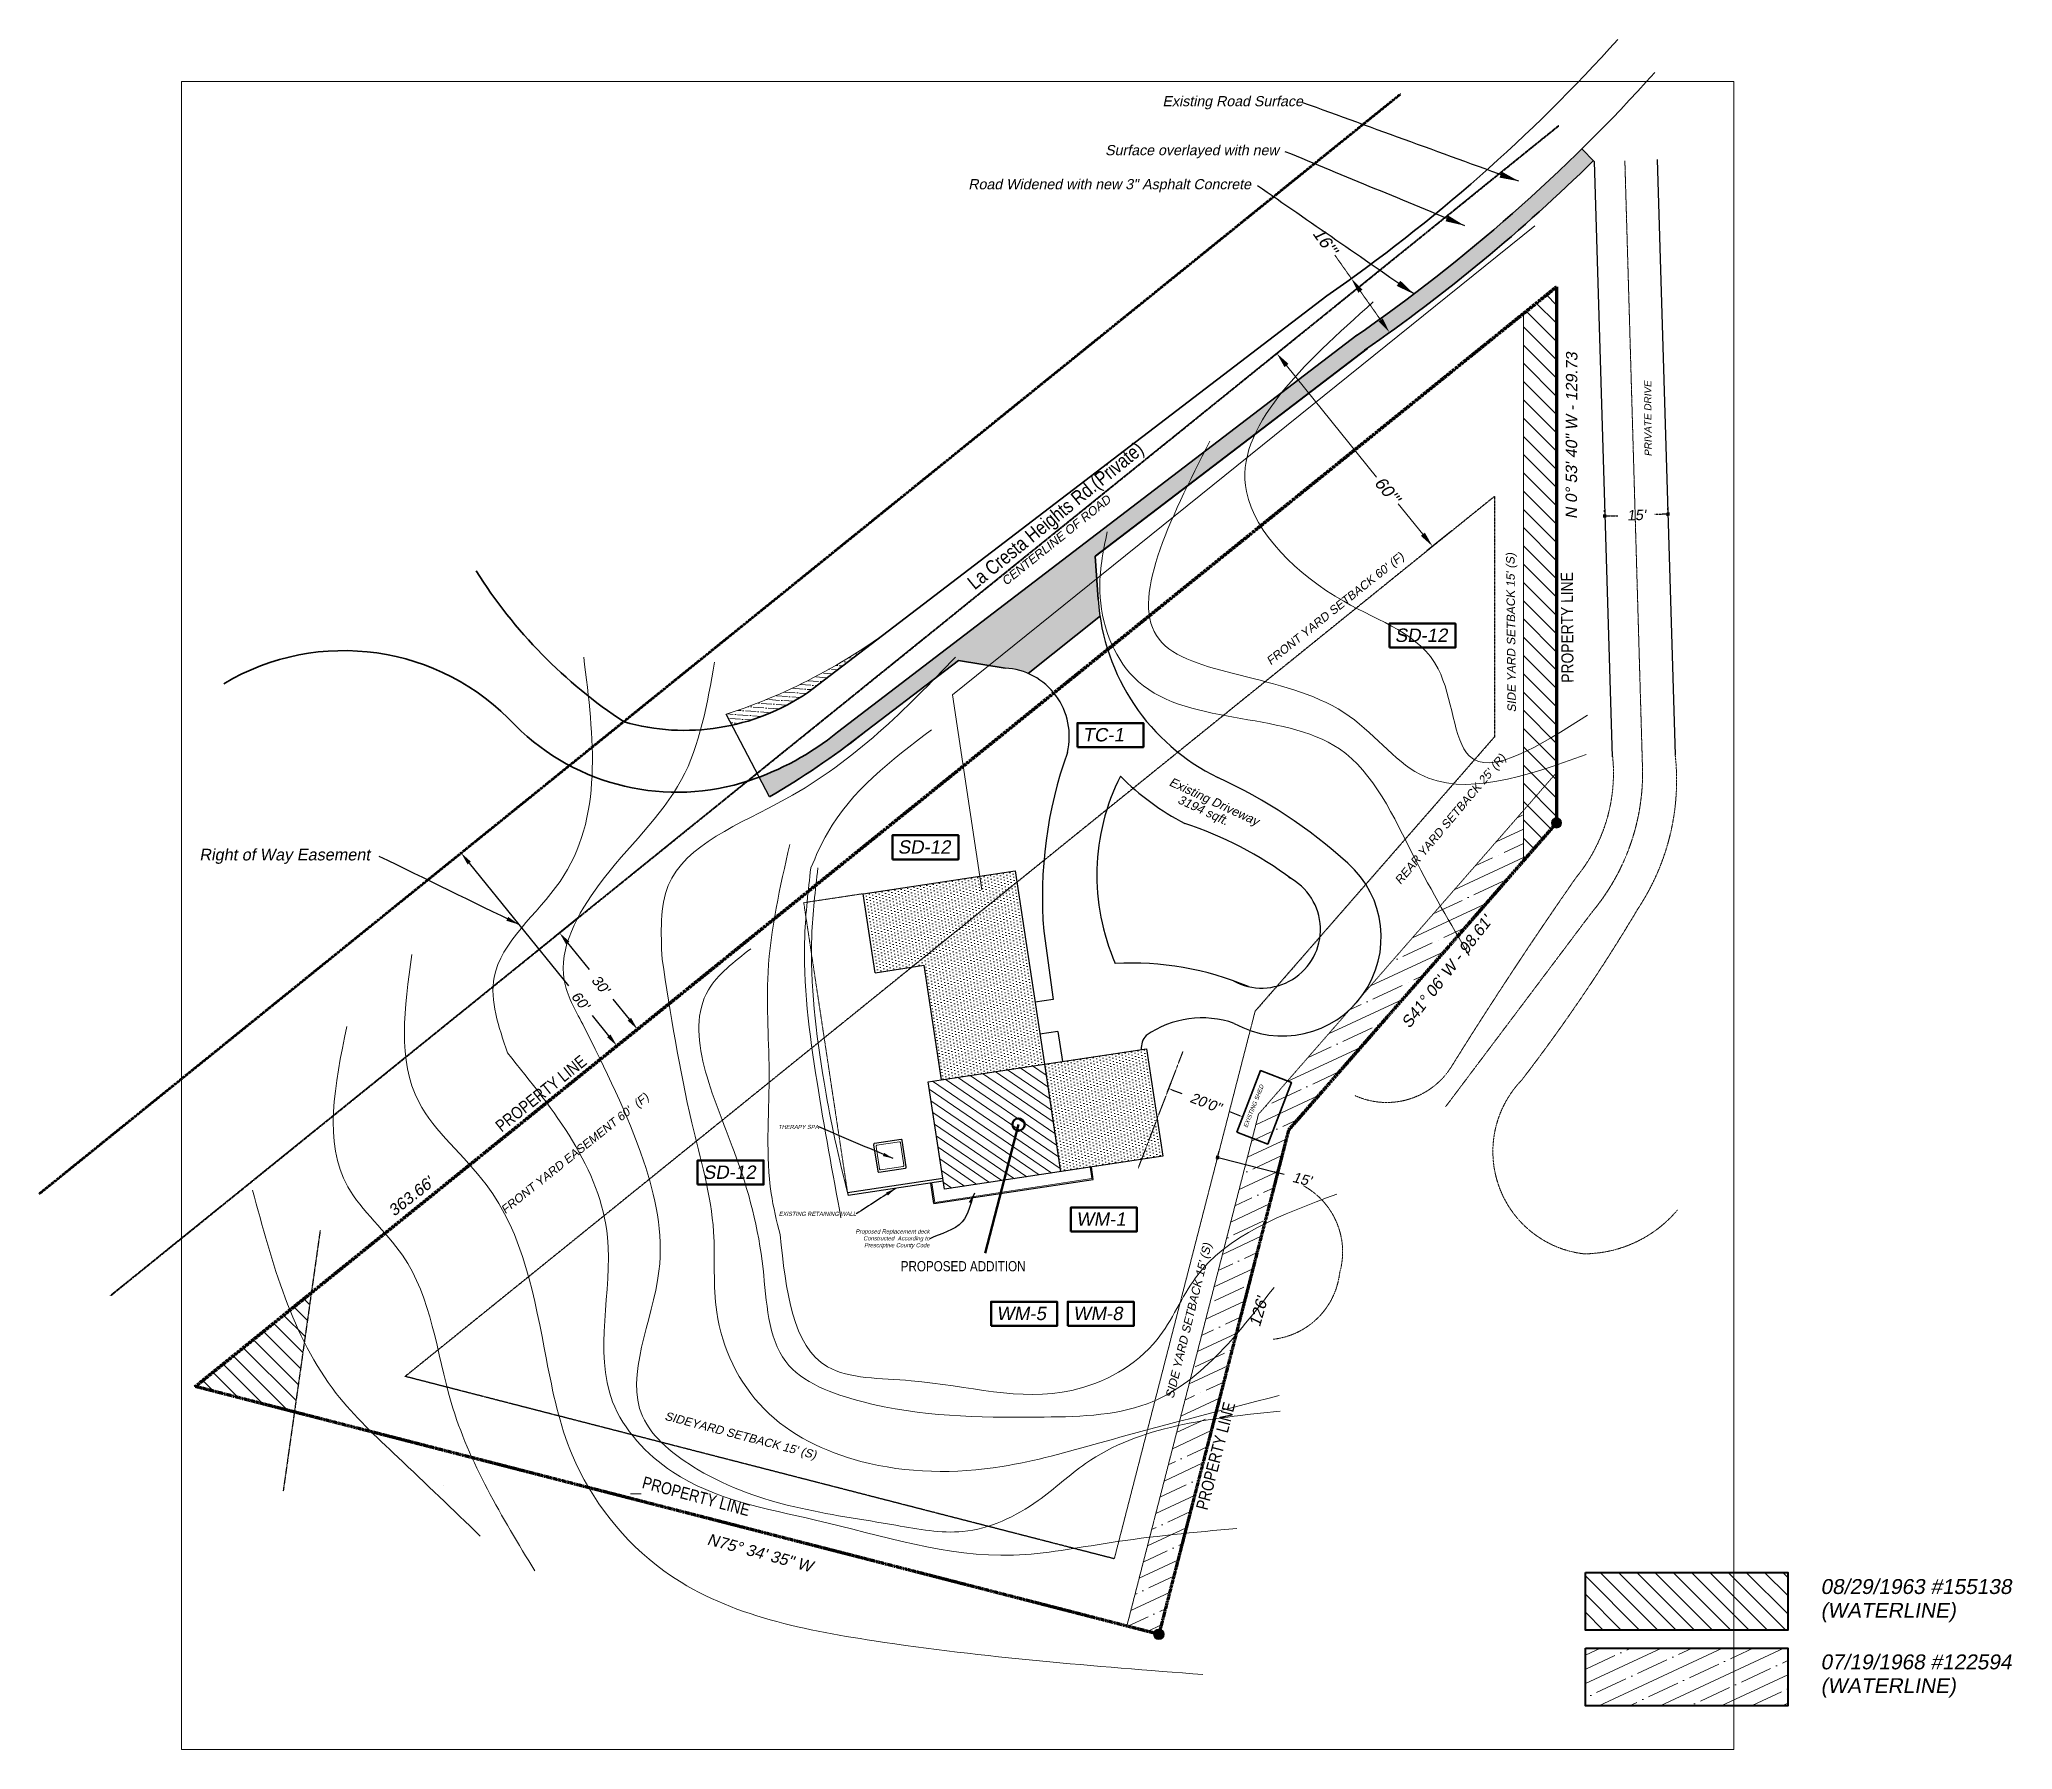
# Model space of a CAD drawing. Header units: inches. Extents: x -3905 to 10892, y 1064 to 9590.
# Drawn here: x 5163 to 10892, y 4624 to 9590 of the extents above; entities that cross this region are included whole.
import ezdxf
from ezdxf.lldxf.tags import DXFTag

# ---------------------------------------------------------------- set-up
doc = ezdxf.new("R2010")
doc.units = ezdxf.units.IN
doc.header["$MEASUREMENT"] = 0
doc.header["$PDMODE"] = 3
for name, pattern in [('CENTERLINE', [1.81, 0.75, -0.0625, 0.03, -0.0625, 0.75, -0.0625, 0.03, -0.0625]), ('HIDDEN2', [0.1875, 0.125, -0.0625]), ('MYCENTER', [0.9375, 0.75, -0.0625, 0.0625, -0.0625]), ('MYDIVIDE', [0.9375, 0.75, -0.0625, 0, -0.0625, 0, -0.0625]), ('MYHIDDEN', [0.1875, 0.125, -0.0625]), ('MYPHANTOM', [1.6875, 1.25, -0.0625, 0.125, -0.0625, 0.125, -0.0625]), ('PHANTOM2', [1.25, 0.625, -0.125, 0.125, -0.125, 0.125, -0.125])]:
    doc.linetypes.add(name, pattern=pattern)
for name, color, linetype, lineweight in [('Casework', 20, 'Continuous', 0), ('FramedWall', 62, 'Continuous', 0), ('Hardscape', 10, 'PHANTOM2', 0)]:
    doc.layers.add(name, color=color, linetype=linetype, lineweight=lineweight)
doc.layers.add('PL', color=7, linetype='PHANTOM2')
doc.layers.add('TOPO', color=9, linetype='Continuous')
doc.styles.add('DS-TXT1', font='arial.ttf', dxfattribs={"oblique": 10})
doc.styles.add('DSTEXT', font='arial.ttf', dxfattribs={"oblique": 12})
doc.styles.get("Standard").update_dxf_attribs({"font": 'arial.ttf', "oblique": 10})
doc.styles.add('Title', font='swissck.ttf')
tags = doc.linetypes.add('GAS_LINE', pattern='A,0.5,-0.2,["GAS",Standard,S=0.1,R=0,X=-0.1,Y=-0.05],-0.25', length=0.95).pattern_tags.tags
tags[6] = DXFTag(74, 10)
doc.dimstyles.new('DS-Fraction', dxfattribs={"dimtxt": 0.1, "dimasz": 0.035, "dimexe": 0.06, "dimexo": 0.06, "dimgap": 0.02, "dimtad": 0, "dimdec": 3, "dimzin": 0, "dimdsep": 46, "dimlunit": 4, "dimtxsty": 'DS-TXT1', "dimblk": 'BOXFILLED', "dimcen": -0.06, "dimclrd": 256, "dimclre": 256, "dimclrt": 256, "dimadec": 0, "dimazin": 0, "dimtfac": 1, "dimtdec": 3, "dimtmove": 1, "dimatfit": 3, "dimfxl": 1, "dimfrac": 2, "dimtolj": 1, "dimtzin": 0, "dimlwd": 0, "dimlwe": -1, "dimarcsym": 0})
doc.dimstyles.new('DS-Fraction$7', dxfattribs={"dimtxt": 0.125, "dimasz": 0.125, "dimexe": 0.06, "dimexo": 0.06, "dimgap": 0.02, "dimtad": 0, "dimdec": 3, "dimzin": 0, "dimdsep": 46, "dimlunit": 4, "dimtxsty": 'DS-TXT1', "dimblk": 'BOXFILLED', "dimcen": -0.06, "dimclrd": 256, "dimclre": 256, "dimclrt": 256, "dimadec": 0, "dimazin": 0, "dimtfac": 1, "dimtdec": 3, "dimtmove": 1, "dimatfit": 3, "dimfxl": 1, "dimfrac": 2, "dimtolj": 1, "dimtzin": 0, "dimlwd": 0, "dimlwe": -1, "dimarcsym": 0})
doc.dimstyles.new('WeaselDims$0', dxfattribs={"dimtxt": 0.1, "dimasz": 0.0325, "dimexe": 0.0625, "dimexo": 0.125, "dimgap": 0.09, "dimtad": 0, "dimdec": 4, "dimzin": 0, "dimdsep": 46, "dimlunit": 4, "dimtxsty": 'Standard', "dimblk": 'BOXFILLED', "dimcen": 0.09, "dimadec": 0, "dimazin": 0, "dimtfac": 1, "dimtdec": 4, "dimtofl": 0, "dimtmove": 1, "dimatfit": 3, "dimfxl": 1, "dimfrac": 2, "dimtolj": 1, "dimtzin": 0, "dimarcsym": 0})
doc.dimstyles.new('WeaselDims$7', dxfattribs={"dimtxt": 0.0625, "dimasz": 0.046875, "dimexe": 0.125, "dimexo": 0.125, "dimgap": 0.0625, "dimtad": 0, "dimdec": 4, "dimrnd": 0.0625, "dimzin": 0, "dimdsep": 46, "dimlunit": 4, "dimtxsty": 'DSTEXT', "dimblk": 'ARCHTICK', "dimcen": 0, "dimadec": 0, "dimazin": 0, "dimtfac": 1, "dimtdec": 4, "dimtofl": 0, "dimtmove": 1, "dimatfit": 3, "dimfxl": 1, "dimfrac": 1, "dimtolj": 1, "dimtzin": 0, "dimarcsym": 0})
picture_1 = doc.add_image_def('image1.jpg', size_in_pixel=(456, 490))
pattern_1 = [(135, (398.4, 169.704), (-26.5165, -26.5165), [])]
pattern_2 = [(205, (398.4, 169.704), (31.69637, -67.9731), []), (205, (348.57, 187.84), (31.69637, -67.9731), [93.75, -18.75, 0, -18.75])]

msp = doc.modelspace()

# ---------------------------------------------------------------- texts
at = {"linetype": 'CENTERLINE', "lineweight": 40, "insert": (6122.8524, 7218.0633), "char_height": 33.75, "attachment_point": 6, "style": 'DS-TXT1'}
msp.add_mtext('\\A1;Right of Way Easement', dxfattribs=at)
at = {"layer": 'Hardscape', "lineweight": 30, "style": 'Title'}
msp.add_text('La Cresta Heights Rd.(Private)', height=40.888903, rotation=39.21428624, dxfattribs=at).set_placement((7879.01029, 7990.27384))
at = {"layer": 'Hardscape', "linetype": 'Continuous', "lineweight": 5, "style": 'DS-TXT1', "oblique": 10}
msp.add_text('CENTERLINE OF ROAD', height=25.2388912, rotation=38.71408239, dxfattribs=at).set_placement((7969.76652, 8003.1899))
at = {"layer": 'Hardscape', "linetype": 'Continuous', "lineweight": 15, "char_height": 29.5, "attachment_point": 6, "style": 'DSTEXT'}
for s, insert in [('Existing Road Surface', (8831.81075, 9406.60898)), ('Surface overlayed with new', (8761.66823, 9264.3993)), ('Road Widened with new 3" Asphalt Concrete', (8681.21061, 9165.47083))]:
    msp.add_mtext(s, dxfattribs=dict(at, insert=insert))
at = {"layer": 'PL', "lineweight": 0, "oblique": 10}
for s, height, rotation, p in [('N 0° 53\' 40" W - 129.73', 33.1566027, 89.83940967, (9627.65482, 8197.65722)), ('Existing Driveway', 25.6294062, 335.07234292, (8441.18923, 7425.10729)), ('3194 sqft.', 25.629406, 335.07234292, (8465.84836, 7373.94919)), ("S41° 06' W - 98.61'", 33.1566027, 52.19682012, (9141.05407, 6716.31819)), ("363.66'", 33.156603, 38.25509255, (6192.90841, 6171.10907)), ("126'", 33.156603, 74.13480235, (8706.84832, 5849.80812)), ('N75° 34\' 35" W', 33.1566027, 344.96602353, (7099.58879, 5220.52049))]:
    msp.add_text(s, height=height, rotation=rotation, dxfattribs=at).set_placement(p)
at = {"layer": 'PL', "linetype": 'MYHIDDEN', "lineweight": 20, "style": 'DS-TXT1', "oblique": 10}
msp.add_text('PRIVATE DRIVE', height=20.6497583, rotation=90.26377238, dxfattribs=at).set_placement((9844.51128, 8379.43046))
at = {"layer": 'PL', "linetype": 'Continuous', "lineweight": 0, "style": 'DS-TXT1', "oblique": 10}
for s, height, rotation, p in [("FRONT YARD SETBACK 60' (F)", 24.4970257, 38.68286196, (8738.2734, 7772.1729)), ("SIDE YARD SETBACK 15' (S)", 24.4970257, 90.50415977, (9450.48029, 7636.5214)), ("REAR YARD SETBACK 25' (R)", 24.4970257, 50.11163125, (9115.21543, 7134.39146)), ("FRONT YARD EASEMENT 60'  (F)", 24.4970257, 38.68286196, (6515.69271, 6178.51957)), ('EXISTING SHED', 12.2485129, 68.40301501, (8670.13968, 6429.20377)), ("SIDE YARD SETBACK 15' (S)", 24.4970257, 76.16640152, (8456.07184, 5642.29136)), ("SIDEYARD SETBACK 15' (S)", 24.4970257, 345.32427588, (6976.93154, 5582.42763))]:
    msp.add_text(s, height=height, rotation=rotation, dxfattribs=at).set_placement(p)
at = {"layer": 'PL', "linetype": 'Continuous', "lineweight": 0, "style": 'Title'}
for rotation, p in [(90.37824636, (9617.82633, 7722.58411)), (38.68286196, (6505.15985, 6415.74472)), (75.31002162, (8554.53641, 5317.5371)), (345.02362856, (6910.7117, 5384.57619))]:
    msp.add_text('PROPERTY LINE', height=34.995751, rotation=rotation, dxfattribs=at).set_placement(p)
at = {"layer": 'PL', "lineweight": 0, "oblique": 10}
for s, p in [('SD-12', (9098.66098, 7840.89468)), ('TC-1', (8192.49251, 7551.83741)), ('SD-12', (7655.62255, 7226.04022)), ('SD-12', (7089.73983, 6281.5861)), ('WM-1', (8173.57035, 6145.29025)), ('WM-5', (7942.04373, 5871.42922)), ('WM-8', (8164.4905, 5871.42922))]:
    msp.add_text(s, height=38.616705, dxfattribs=at).set_placement(p)
at = {"layer": 'PL', "linetype": 'Continuous', "lineweight": 0, "style": 'Title'}
msp.add_text('PROPOSED ADDITION', height=29.5062528, dxfattribs=at).set_placement((7664.08728, 6013.25221))
at = {"layer": 'PL', "linetype": 'Continuous', "lineweight": 0, "style": 'DS-TXT1', "oblique": 10}
for s, p in [('08/29/1963 #155138', (10334.88538, 5076.08699)), ('(WATERLINE)', (10334.88538, 5007.11554)), ('07/19/1968 #122594', (10334.88538, 4857.27984)), ('(WATERLINE)', (10334.88538, 4788.30839))]:
    msp.add_text(s, height=43.2651887, dxfattribs=at).set_placement(p)
at = {"layer": 'PL', "lineweight": 5, "char_height": 12, "width": 233.8380528, "attachment_point": 6, "style": 'DSTEXT'}
for s, insert in [('THERAPY SPA', (7425.85399, 6432.28143)), ('EXISTING RETAINING WALL', (7534.74532, 6179.90512)), ('\\A1;Proposed Replacement deck Constructed  According to Prescriptive County Code', (7748.02833, 6107.0297))]:
    msp.add_mtext(s, dxfattribs=dict(at, insert=insert))

# ---------------------------------------------------------------- blocks, each defined once
blk = doc.blocks.new('FootPrint')
at = {"layer": 'Hardscape', "linetype": 'Continuous', "lineweight": 5}
h = blk.add_hatch(dxfattribs=at)
h.set_pattern_fill('DOTS', color=256, scale=150)
h.paths.add_polyline_path([(5577.4, 3630.8), (5261.4, 3630.8), (5261.4, 3330.8), (5577.4, 3330.8)])
h = blk.add_hatch(dxfattribs=at)
h.set_pattern_fill('DOTS', color=256, scale=150)
h.paths.add_polyline_path([(5261.4, 3330.8), (4693.4, 3330.8), (4693.4, 2884.8), (4925.4, 2884.8), (4925.4, 3027.8), (5261.4, 3027.8)])
h = blk.add_hatch(dxfattribs=at)
h.set_pattern_fill('ANSI31', color=256, scale=200, angle=2)
h.paths.add_polyline_path([(5577.4, 3330.8), (5261.4, 3330.8), (5261.4, 3027.8), (5261.4, 2989.3), (5577.4, 2989.3)])
at = {"layer": 'PL', "linetype": 'Continuous', "lineweight": 30}
for p, q in [((5261.4, 3330.8), (5261.4, 3630.8)), ((5261.4, 3630.8), (5577.4, 3630.8)), ((5577.4, 3630.8), (5577.4, 2989.3)), ((4693.4, 2884.8), (4693.4, 3330.8)), ((4693.4, 3330.8), (5261.4, 3330.8)), ((5261.4, 3027.8), (5261.4, 3330.8)), ((5261.4, 3330.8), (5577.4, 3330.8)), ((4925.4, 3027.8), (5261.4, 3027.8)), ((4925.4, 2884.8), (4925.4, 3027.8)), ((5261.4, 2989.3), (5261.4, 3027.8)), ((5577.4, 2989.3), (5261.4, 2989.3)), ((4925.4, 2884.8), (4693.4, 2884.8))]:
    blk.add_line(p, q, dxfattribs=at)
blk = doc.blocks.new('*D6')
at = {"layer": 'Defpoints', "color": 0, "linetype": 'Continuous', "lineweight": 5, "transparency": 16777216}
for p in [(6764.7, 7069.7), (6673.4, 6996), (6991, 6789.7)]:
    blk.add_point(p, dxfattribs=at)
at = {"layer": 'PL', "color": 0, "linetype": 'Continuous', "lineweight": -2, "transparency": 16777216}
for p, q in [((6735.5, 7046.1), (6658.8, 6984.2)), ((6697, 6966.8), (6759.4, 6889.6)), ((6876.1, 6745.1), (6828.7, 6803.8)), ((6961.8, 6766.1), (6885.1, 6704.1))]:
    blk.add_line(p, q, dxfattribs=at)
at = {"layer": 'PL', "color": 0, "linetype": 'Continuous', "lineweight": 5, "transparency": 16777216}
for points in [[(6701.9, 6970.7), (6692.1, 6962.9), (6673.4, 6996)], [(6881, 6749), (6871.2, 6741.2), (6899.7, 6715.9)]]:
    blk.add_solid(points, dxfattribs=at)
at = {"layer": 'PL', "color": 0, "linetype": 'Continuous', "lineweight": 0, "transparency": 16777216, "insert": (6792.8, 6845.7), "char_height": 30, "attachment_point": 5, "rotation": 308.935}
blk.add_mtext("\\A1;30'", dxfattribs=at)
blk = doc.blocks.new('_BoxFilled')
at = {"color": 0, "linetype": 'ByBlock', "lineweight": -2}
blk.add_line((-0.5, 0), (-1, 0), dxfattribs=at)
at = {"color": 0, "linetype": 'ByBlock'}
blk.add_solid([(-0.5, 0.5), (0.5, 0.5), (-0.5, -0.5), (0.5, -0.5)], dxfattribs=at)
blk = doc.blocks.new('*D7')
at = {"layer": 'Defpoints', "color": 0, "linetype": 'Continuous', "lineweight": 5, "transparency": 16777216}
for p in [(8572.5, 6299.1), (8746.8, 6254.3), (8758.3, 6299.2)]:
    blk.add_point(p, dxfattribs=at)
at = {"layer": 'PL', "color": 0, "linetype": 'Continuous', "lineweight": -2, "transparency": 16777216}
for p, q in [((8581.8, 6335.5), (8588.7, 6362.2)), ((8593.5, 6341.6), (8748.9, 6301.6)), ((8756.1, 6290.6), (8763, 6317.3)), ((8777.2, 6294.3), (8758.3, 6299.2))]:
    blk.add_line(p, q, dxfattribs=at)
at = {"layer": 'PL', "color": 0, "linetype": 'Continuous', "lineweight": -2, "transparency": 16777216, "xscale": 9.75, "yscale": 9.75, "zscale": 9.75}
for p, rotation in [((8584, 6344), 165.5763888888887), ((8758.3, 6299.2), 345.5763888888887)]:
    blk.add_blockref('_BoxFilled', p, dxfattribs=dict(at, rotation=rotation))
at = {"layer": 'PL', "color": 0, "linetype": 'Continuous', "lineweight": 0, "transparency": 16777216, "insert": (8829.2, 6280.9), "char_height": 30, "attachment_point": 5, "rotation": 345.5764}
blk.add_mtext("\\A1;15'", dxfattribs=at)
blk = doc.blocks.new('*D89')
at = {"layer": 'Defpoints', "color": 0, "lineweight": 5, "transparency": 16777216}
for p in [(9891.9, 8211.8), (9709.1, 8181.4), (9892.6, 8187)]:
    blk.add_point(p, dxfattribs=at)
at = {"layer": 'Hardscape', "color": 0, "lineweight": -2, "transparency": 16777216}
for p, q in [((9708, 8218.9), (9707.8, 8225)), ((9718.1, 8206.6), (9746.4, 8207.4)), ((9882.1, 8211.5), (9853.8, 8210.6)), ((9891.5, 8224.5), (9891.3, 8230.5))]:
    blk.add_line(p, q, dxfattribs=at)
at = {"layer": 'Hardscape', "color": 0, "lineweight": -2, "transparency": 16777216, "xscale": 9.75, "yscale": 9.75, "zscale": 9.75}
for p, rotation in [((9708.4, 8206.3), 181.7276753262724), ((9891.9, 8211.8), 1.727675326272354)]:
    blk.add_blockref('_BoxFilled', p, dxfattribs=dict(at, rotation=rotation))
at = {"layer": 'Hardscape', "color": 0, "lineweight": 0, "transparency": 16777216, "insert": (9800.1, 8209), "char_height": 30, "attachment_point": 5, "rotation": 1.7277}
blk.add_mtext("\\A1;15'", dxfattribs=at)
blk = doc.blocks.new('*D90')
at = {"layer": 'Defpoints', "color": 0, "linetype": 'Continuous', "lineweight": 5, "transparency": 16777216}
for p in [(8425.2, 6499.2), (8640.3, 6416.8), (8657.4, 6461.5)]:
    blk.add_point(p, dxfattribs=at)
at = {"layer": 'PL', "color": 0, "linetype": 'Continuous', "lineweight": -2, "transparency": 16777216}
for p, q in [((8438.6, 6534.2), (8449, 6561.4)), ((8451.4, 6540.4), (8480.3, 6529.4)), ((8648.3, 6465), (8619.4, 6476.1)), ((8653.7, 6451.8), (8664.1, 6479))]:
    blk.add_line(p, q, dxfattribs=at)
at = {"layer": 'PL', "color": 0, "linetype": 'Continuous', "lineweight": 5, "transparency": 16777216}
for points in [[(8452, 6542), (8450.8, 6538.9), (8442.3, 6543.9)], [(8648.9, 6466.5), (8647.7, 6463.5), (8657.4, 6461.5)]]:
    blk.add_solid(points, dxfattribs=at)
at = {"layer": 'PL', "color": 0, "linetype": 'Continuous', "lineweight": 0, "transparency": 16777216, "insert": (8549.9, 6502.7), "char_height": 30, "attachment_point": 5, "rotation": 339.039}
blk.add_mtext('\\A1;20\'0"', dxfattribs=at)
blk = doc.blocks.new('_ArchTick')
at = {"color": 0, "linetype": 'ByBlock', "lineweight": 0, "const_width": 0.15}
blk.add_lwpolyline([(-0.5, -0.5), (0.5, 0.5)], dxfattribs=at)
blk = doc.blocks.new('*D473')
at = {"linetype": 'Continuous', "transparency": 16777216}
for p, q in [((8811.5, 8723.3), (8739.2, 8664.9)), ((9263.9, 8163.2), (9191.7, 8104.9))]:
    blk.add_line(p, q, dxfattribs=at)
at = {"linetype": 'Continuous', "lineweight": 0, "transparency": 16777216}
for p, q in [((8784.3, 8643.5), (9046, 8319.5)), ((9180.2, 8153.4), (9108.9, 8241.7))]:
    blk.add_line(p, q, dxfattribs=at)
at = {"linetype": 'Continuous', "lineweight": 5, "transparency": 16777216}
for points in [[(8790.1, 8648.2), (8778.5, 8638.8), (8756, 8678.5)], [(9186, 8158.1), (9174.4, 8148.7), (9208.5, 8118.4)]]:
    blk.add_solid(points, dxfattribs=at)
at = {"layer": 'Defpoints', "color": 0, "linetype": 'Continuous', "lineweight": 5, "transparency": 16777216}
for p in [(8828.3, 8736.9), (9280.7, 8176.8), (9208.5, 8118.4)]:
    blk.add_point(p, dxfattribs=at)
at = {"linetype": 'Continuous', "lineweight": 25, "transparency": 16777216, "insert": (9077.4, 8280.6), "char_height": 36, "attachment_point": 5, "rotation": 308.935, "style": 'DS-TXT1'}
blk.add_mtext('\\A1;60\'"', dxfattribs=at)
blk = doc.blocks.new('*D474')
at = {"layer": 'Defpoints', "color": 0, "linetype": 'Continuous', "lineweight": 5, "transparency": 16777216}
for p in [(6387.6, 7227.8), (6403.9, 7241.1), (6856.4, 6681)]:
    blk.add_point(p, dxfattribs=at)
at = {"layer": 'PL', "color": 0, "linetype": 'Continuous', "lineweight": -2, "transparency": 16777216}
for p, q in [((6374.8, 7217.5), (6373, 7216)), ((6411.1, 7198.6), (6699.4, 6841.9)), ((6816.5, 6696.9), (6768.8, 6755.9)), ((6827.3, 6657.4), (6825.5, 6656))]:
    blk.add_line(p, q, dxfattribs=at)
at = {"layer": 'PL', "color": 0, "linetype": 'Continuous', "lineweight": 5, "transparency": 16777216}
for points in [[(6416, 7202.6), (6406.3, 7194.7), (6387.6, 7227.8)], [(6821.3, 6700.9), (6811.6, 6693), (6840, 6667.8)]]:
    blk.add_solid(points, dxfattribs=at)
at = {"layer": 'PL', "color": 0, "linetype": 'Continuous', "lineweight": 0, "transparency": 16777216, "insert": (6734.1, 6798.9), "char_height": 30, "attachment_point": 5, "rotation": 308.935}
blk.add_mtext("\\A1;60'", dxfattribs=at)
blk = doc.blocks.new('*D482')
at = {"linetype": 'MYDIVIDE', "lineweight": 0, "transparency": 16777216}
for p, q in [((8924.8, 8963.7), (8972.7, 8895.9)), ((8998.7, 8859.2), (9057.6, 8775.9))]:
    blk.add_line(p, q, dxfattribs=at)
at = {"linetype": 'MYDIVIDE', "transparency": 16777216}
for p, q in [((8958.2, 8885.7), (8990.4, 8908.4)), ((9069.1, 8728.9), (9101.2, 8751.6))]:
    blk.add_line(p, q, dxfattribs=at)
at = {"linetype": 'MYDIVIDE', "lineweight": 5, "transparency": 16777216}
for points in [[(9004.8, 8863.5), (8992.6, 8854.9), (8972.7, 8895.9)], [(9063.7, 8780.2), (9051.5, 8771.6), (9083.6, 8739.2)]]:
    blk.add_solid(points, dxfattribs=at)
at = {"layer": 'Defpoints', "color": 0, "linetype": 'MYDIVIDE', "lineweight": 5, "transparency": 16777216}
for p in [(8940.6, 8873.2), (9051.4, 8716.5), (9083.6, 8739.2)]:
    blk.add_point(p, dxfattribs=at)
at = {"linetype": 'MYDIVIDE', "lineweight": 25, "transparency": 16777216, "insert": (8897, 9003), "char_height": 36, "attachment_point": 5, "rotation": 305.2635, "style": 'DS-TXT1'}
blk.add_mtext('\\A1;16\'"', dxfattribs=at)

# ---------------------------------------------------------------- dimensions: what is measured, and where the dimension line sits
at = {"linetype": 'MYDIVIDE', "lineweight": 25}
dim = msp.add_linear_dim(base=(9083.56693, 8739.17683), p1=(8940.57689, 8873.21937), p2=(9051.42569, 8716.45029), angle=305.2634923, dimstyle='DS-Fraction', override={"dimscale": 360, "dimasz": 0.125, "dimpost": '"', "dimsah": 1}, dxfattribs=at)
dim.commit()
dim.dimension.update_dxf_attribs({"geometry": '*D482', "text_midpoint": (8883.00571, 8993.07834), "dimtype": 161})
at = {"linetype": 'Continuous', "lineweight": 25}
dim = msp.add_linear_dim(base=(9208.48346, 8118.43028), p1=(8828.26111, 8736.86295), p2=(9280.73648, 8176.80398), angle=308.93497497, dimstyle='DS-Fraction', override={"dimscale": 360, "dimasz": 0.125, "dimpost": '"', "dimsah": 1}, dxfattribs=at)
dim.commit()
dim.dimension.update_dxf_attribs({"geometry": '*D473', "text_midpoint": (9077.44304, 8280.62775), "dimtype": 161})
at = {"layer": 'Hardscape', "lineweight": 0}
dim = msp.add_aligned_dim(p1=(9709.10806, 8181.44473), p2=(9892.61912, 8186.97993), distance=24.82638, text="15'", dimstyle='WeaselDims$0', override={"dimscale": 300}, dxfattribs=at)
dim.commit()
dim.dimension.update_dxf_attribs({"geometry": '*D89', "text_midpoint": (9800.1151, 8209.02743)})
at = {"layer": 'PL', "linetype": 'Continuous', "lineweight": 0}
for base, p1, p2, angle, override, picture, middle in [((6387.561, 7227.81351), (6856.42226, 6680.99282), (6403.9469, 7241.05179), 128.93497497, {"dimscale": 300, "dimasz": 0.125, "dimsah": 1}, '*D474', (6734.07291, 6798.91258)), ((6673.4268, 6995.95799), (6990.95009, 6789.67875), (6764.71241, 7069.70824), 128.93497497, {"dimscale": 300, "dimasz": 0.125, "dimsah": 1}, '*D6', (6792.82285, 6845.6589)), ((8758.3463, 6299.18068), (8572.47966, 6299.14762), (8746.80617, 6254.3116), 345.57638889, {"dimscale": 300}, '*D7', (8829.23981, 6280.94717))]:
    dim = msp.add_linear_dim(base=base, p1=p1, p2=p2, angle=angle, dimstyle='WeaselDims$0', override=override, dxfattribs=at)
    dim.commit()
    dim.dimension.update_dxf_attribs({"geometry": picture, "text_midpoint": middle, "dimtype": 161})
dim = msp.add_aligned_dim(p1=(8425.17748, 6499.20312), p2=(8640.26237, 6416.8079), distance=47.88779, text='20\'0"', dimstyle='WeaselDims$0', override={"dimscale": 300, "dimsah": 1}, dxfattribs=at)
dim.commit()
dim.dimension.update_dxf_attribs({"geometry": '*D90', "text_midpoint": (8549.8509, 6502.7243)})

# ---------------------------------------------------------------- hatches: boundary and pattern name
at = {"layer": 'Hardscape', "linetype": 'Continuous', "lineweight": 5}
h = msp.add_hatch(dxfattribs=at)
h.set_pattern_fill('ANSI36', color=256, scale=100, angle=131)
h.paths.add_polyline_path([(8243.7832, 7916.08549, -0.0170427915), (8237.42637, 7963.71413), (8228.38578, 8089.7628), (9014.46643, 8690.56512, 0.0427656674), (9675.19221, 9238.0716), (9641.52214, 9272.28163, -0.0428212237), (8986.2, 8729.37542), (7480.81978, 7578.81164, -0.0816951896), (7253.4126, 7448.35116), (7283.52496, 7391.32079, 0.02896004), (7509.96765, 7540.67502), (7832.3015, 7787.03514), (7967.06445, 7765.01145, -0.0881392307), (8034.46559, 7748.96483)])
h = msp.add_hatch(dxfattribs=at)
h.set_pattern_fill('ANSI36', color=256, scale=100, angle=131)
h.paths.add_polyline_path([(7393.37619, 7693.22151), (7626.25461, 7871.21074, -0.0807010236), (7157.09755, 7630.76404), (7173.90654, 7598.92919, 0.0944001266)])
at = {"layer": 'PL', "linetype": 'MYPHANTOM', "lineweight": 9}
h = msp.add_hatch(dxfattribs=at)
h.set_pattern_fill('ANSI31', color=256, scale=300, angle=90)
h.set_pattern_definition(pattern_1)
h.paths.add_polyline_path([(9568.17164, 8871.83317), (9472.17164, 8794.27413), (9472.17164, 8562.86993), (9568.17164, 8640.42896)])
h.paths.add_polyline_path([(9568.17164, 8640.42896), (9472.17164, 8562.86993), (9472.17164, 7351.06162), (9568.17164, 7461.10848)])
h.paths.add_polyline_path([(9568.17164, 7461.10848), (9472.17164, 7351.06162), (9472.17164, 7205.0263), (9558.44937, 7303.92832, -0.2166644251), (9553.38212, 7315.07317, -0.4142135624), (9568.17164, 7329.86269)])
at = {"layer": 'PL', "linetype": 'Continuous', "lineweight": 0}
h = msp.add_hatch(dxfattribs=at)
h.set_pattern_fill('ANSI35', color=256, scale=300, angle=160)
h.set_pattern_definition(pattern_2)
h.paths.add_polyline_path([(9472.17164, 7205.0263), (9472.17164, 7351.06162), (9043.99461, 6860.23307), (9062.80519, 6735.76073)])
h.paths.add_polyline_path([(9062.80519, 6735.76073), (9043.99461, 6860.23307), (8702.98175, 6469.32269), (8320.68964, 4982.93642), (8398.99067, 4962.79773, -0.4142135624), (8417.43764, 4973.69698), (8790.28637, 6423.36654)])
h = msp.add_hatch(color=256, dxfattribs=at)
h.dxf.hatch_style = 1
h.paths.add_polyline_path([(9568.17164, 7329.86269), (9568.17164, 7315.07317), (9558.44937, 7303.92832, 0.6438386451), (9582.96117, 7315.07317, 0.4142135624)])
h.paths.add_polyline_path([(9568.17164, 7329.86269, 0.4142135624), (9553.38212, 7315.07317, 0.2166644251), (9558.44937, 7303.92832), (9568.17164, 7315.07317)])
h = msp.add_hatch(dxfattribs=at)
h.set_pattern_fill('ANSI31', color=256, scale=300, angle=90)
h.set_pattern_definition(pattern_1)
h.paths.add_polyline_path([(5952.62091, 5950.8057), (5627.52542, 5688.1589, -0.237120732), (5630.41345, 5674.8638), (5833.00041, 5622.75931), (5915.52468, 5689.43121)])
h.paths.add_polyline_path([(5915.52468, 5689.43121), (5833.00041, 5622.75931), (5903.48905, 5604.62993)])
h = msp.add_hatch(dxfattribs=at)
h.set_pattern_fill('ANSI31', color=256, scale=300, angle=90)
h.set_pattern_definition(pattern_1)
h.paths.add_polyline_path([(10240.04733, 5138.87208), (9652.01777, 5138.87208), (9652.01777, 4971.47547), (10240.04733, 4971.47547)])
h = msp.add_hatch(color=256, dxfattribs=at)
h.dxf.hatch_style = 1
h.paths.add_polyline_path([(8428.81443, 4959.02387, 0.3422614304), (8417.43764, 4973.69698), (8413.66378, 4959.02387), (8398.99067, 4962.79773, 0.0630180986), (8398.51314, 4959.02387, 1)])
h.paths.add_polyline_path([(8417.43764, 4973.69698, 0.4142135624), (8398.99067, 4962.79773), (8413.66378, 4959.02387)])
h = msp.add_hatch(dxfattribs=at)
h.set_pattern_fill('ANSI35', color=256, scale=300, angle=160)
h.set_pattern_definition(pattern_2)
h.paths.add_polyline_path([(10240.04733, 4918.84837), (9652.01777, 4918.84837), (9652.01777, 4751.45175), (10240.04733, 4751.45175)])

# ---------------------------------------------------------------- linework, layer by layer
at = {"linetype": 'CENTERLINE', "lineweight": 40}
msp.add_line((5370.20068, 5943.07294), (9574.8413, 9340.03004), dxfattribs=at)
at = {"linetype": 'HIDDEN2', "lineweight": 25}
for p, q in [((6224.7584, 5707.85899), (9388.17164, 8263.60156)), ((9388.17164, 8263.60156), (9388.17164, 7565.09565)), ((9388.17164, 7565.09565), (8693.16918, 6768.39936)), ((8284.1733, 5178.1864), (6224.7584, 5707.85899))]:
    msp.add_line(p, q, dxfattribs=at)
at = {"layer": 'Casework', "linetype": 'Continuous', "lineweight": 0}
msp.add_line((6910.24445, 5366.97076), (6879.74445, 5366.97076), dxfattribs=at)
at = {"layer": 'FramedWall', "lineweight": 0}
msp.add_line((6336.17906, 5391.53546), (6336.74487, 5391.53546), dxfattribs=at)
at = {"layer": 'Hardscape', "linetype": 'Continuous', "lineweight": 5}
msp.add_line((9677.30193, 9235.92805), (9641.52214, 9272.28163), dxfattribs=at)
at = {"layer": 'Hardscape', "linetype": 'Continuous', "lineweight": 25}
for p, q in [((9677.30193, 9235.92805), (9729.45284, 7506.94487)), ((9860.81298, 9241.46325), (9912.9639, 7512.48007)), ((7283.52496, 7391.32079), (7157.09755, 7630.76404))]:
    msp.add_line(p, q, dxfattribs=at)
at = {"layer": 'Hardscape', "linetype": 'CENTERLINE', "lineweight": 5}
msp.add_line((9766.76012, 9237.55734), (9818.28848, 7462.99415), dxfattribs=at)
at = {"layer": 'Hardscape', "linetype": 'Continuous', "lineweight": 35}
for p, q in [((8901.42652, 8845.82606), (7393.37619, 7693.22151)), ((8988.87011, 8731.41619), (7480.81978, 7578.81164)), ((8237.42637, 7963.71413), (8228.38578, 8089.7628)), ((8034.46559, 7748.96483), (8243.7832, 7916.08549)), ((7832.3015, 7787.03514), (7509.96765, 7540.67502)), ((7967.06445, 7765.01145), (7832.3015, 7787.03514))]:
    msp.add_line(p, q, dxfattribs=at)
at = {"layer": 'Hardscape', "linetype": 'Continuous', "lineweight": 40}
msp.add_line((9018.01798, 8693.27957), (8228.38578, 8089.7628), dxfattribs=at)
at = {"layer": 'Hardscape', "lineweight": 0}
for p in [(9670.88909, 7055.53165), (9246.41993, 6491.25686)]:
    msp.add_line(p, (9246.41993, 6491.25686), dxfattribs=at)
at = {"layer": 'Hardscape', "linetype": 'Continuous', "lineweight": 30}
for p, q in [((8079.28673, 7000.89956), (8106.61736, 6802.41695)), ((8106.61736, 6802.41695), (8054.05335, 6794.47334)), ((8120.64747, 6709.57766), (8068.08346, 6701.63405)), ((8120.64747, 6709.57766), (8133.78246, 6622.66154))]:
    msp.add_line(p, q, dxfattribs=at)
at = {"layer": 'Hardscape', "linetype": 'Continuous', "lineweight": 35}
for centre, radius, start, end in [((6150.06364, 12819.73218), 4833.41779, 304.69707464, 318.07474896), ((6150.06364, 12819.73218), 4977.41779, 304.69707464, 318.07474896), ((6150.06364, 12819.73218), 5025.41779, 304.69707464, 314.54424187), ((7657.09612, 8818.74842), 1448.71928, 212.18919397, 236.66344807), ((6046.73499, 7136.52378), 679.00222, 42.78211592, 120.86916095), ((7036.15216, 8222.11768), 638.23206, 254.06651235, 304.03565381), ((7014.6148, 8070.76863), 666.51634, 225.21436506, 288.40111738), ((6970.5513, 8204.83826), 807.64055, 288.02251022, 309.18315675), ((6108.51463, 9419.14411), 2343.65456, 300.08989579, 308.05624631)]:
    msp.add_arc(centre, radius, start, end, dxfattribs=at)
at = {"layer": 'Hardscape', "linetype": 'Continuous', "lineweight": 5}
for centre, radius, start, end in [((6150.06364, 12819.73218), 4977.41779, 304.69707464, 318.07474896), ((6651.65834, 9194.90217), 1643.77519, 287.9078399, 308.41828272)]:
    msp.add_arc(centre, radius, start, end, dxfattribs=at)
at = {"layer": 'Hardscape', "linetype": 'Continuous', "lineweight": 30}
for centre, radius, start, end in [((8858.35562, 8006.15642), 622.37808, 183.91024749, 243.97423896), ((7955.60362, 7567.29527), 198.04807, 346.19968511, 86.68250344), ((9330.283, 7099.59523), 1254.88346, 160.42397635, 184.51092987), ((8872.94087, 7163.44398), 639.46184, 153.24796453, 203.62284059), ((8819.91898, 7960.68209), 726.5005, 224.52058319, 242.89618203), ((7962.83558, 6092.72085), 1490.36877, 47.86552351, 65.31438971), ((8135.4301, 6253.68836), 1117.64993, 53.56367824, 71.56179596), ((8772.46232, 6983.35804), 286.75481, 240.8393978, 48.44344601), ((8712.56439, 7005.96531), 170.30466, 241.10889465, 62.5627371), ((8331.67671, 6016.26433), 892.05441, 67.45811228, 92.86662777), ((8538.8217, 6467.58532), 281.49125, 70.51015702, 125.16333891), ((8414.391, 6661.887), 51.99182, 136.45072417, 185.12557946)]:
    msp.add_arc(centre, radius, start, end, dxfattribs=at)
at = {"layer": 'Hardscape', "lineweight": 0}
for centre, radius, start, end in [((9256.95256, 7459.60704), 476.73859, 320.75447759, 7.64567683), ((9241.56787, 7438.90801), 675.41504, 326.56997603, 6.25356125), ((19858.40239, 16.99706), 12477.6897, 145.089108964, 148.13052992), ((5482.94719, 9634.24934), 5027.32305, 322.42827057, 329.28972011), ((9075.31296, 6725.05484), 221.67069, 245.58379649, 327.22063576), ((9682.73377, 6360.94817), 299.18444, 135.98960794, 263.22880539), ((8728.2551, 6069.57724), 218.91602, 344.06143003, 61.28534715), ((9646.07153, 6421.18047), 357.33259, 270.22239231, 319.92113273), ((8721.15146, 6033.39496), 218.91602, 276.49954165, 353.72345877)]:
    msp.add_arc(centre, radius, start, end, dxfattribs=at)
at = {"layer": 'Hardscape', "linetype": 'CENTERLINE', "lineweight": 5}
msp.add_arc((9186.78826, 7461.04701), 631.50322, 320.04819812, 0.17666306, dxfattribs=at)
at = {"layer": 'PL', "linetype": 'MYPHANTOM', "lineweight": 53}
msp.add_line((5163.26498, 6238.69662), (9115.69628, 9431.89214), dxfattribs=at)
at = {"layer": 'PL', "linetype": 'GAS_LINE', "lineweight": 0, "ltscale": 0.5}
for p, q in [((7813.95836, 7687.58265), (9505.44296, 9049.17055)), ((7899.59309, 7120.92524), (7813.95836, 7687.58265))]:
    msp.add_line(p, q, dxfattribs=at)
at = {"layer": 'PL', "linetype": 'MYPHANTOM', "lineweight": 90}
for p, q in [((5615.74034, 5678.63765), (9568.17164, 8871.83317)), ((9568.17164, 8871.83317), (9568.17164, 7315.07317)), ((9568.17164, 7315.07317), (8790.28637, 6423.36654)), ((8790.28637, 6423.36654), (8413.66378, 4959.02387)), ((8413.66378, 4959.02387), (5615.74034, 5678.63765))]:
    msp.add_line(p, q, dxfattribs=at)
at = {"layer": 'PL', "linetype": 'MYPHANTOM', "lineweight": 9}
msp.add_line((9472.17164, 8794.27413), (9472.17164, 7205.0263), dxfattribs=at)
at = {"layer": 'PL', "linetype": 'MYHIDDEN', "lineweight": 20}
for p, q in [((9568.17164, 7461.10848), (8702.98175, 6469.32269)), ((7382.51755, 7083.57784), (7555.35181, 7109.697)), ((7509.88232, 6240.78667), (7382.51755, 7083.57784)), ((8702.98175, 6469.32269), (8320.68964, 4982.93642))]:
    msp.add_line(p, q, dxfattribs=at)
at = {"layer": 'PL', "linetype": 'MYHIDDEN', "lineweight": 5}
msp.add_line((8693.16918, 6768.39936), (8284.1733, 5178.1864), dxfattribs=at)
at = {"layer": 'PL', "linetype": 'MYCENTER', "lineweight": 5}
msp.add_line((8353.23449, 6311.40279), (8483.52771, 6651.52087), dxfattribs=at)
at = {"layer": 'PL', "linetype": 'Continuous', "lineweight": 50}
msp.add_line((7908.87354, 6065.56828), (8006.16414, 6439.29968), dxfattribs=at)
at = {"layer": 'PL', "linetype": 'Continuous', "lineweight": 0}
for p, q in [((8218.99373, 6282.21137), (8214.00878, 6315.19751)), ((7763.12653, 6213.31954), (7754.60925, 6269.6796)), ((7763.12653, 6213.31954), (8218.99373, 6282.21137))]:
    msp.add_line(p, q, dxfattribs=at)
at = {"layer": 'PL', "linetype": 'Continuous', "lineweight": 30}
for p, q in [((8223.15043, 6279.80548), (8217.71721, 6315.75794)), ((7786.04335, 6282.52084), (7509.88232, 6240.78667)), ((7787.23876, 6274.61065), (7511.07773, 6232.87649)), ((7760.60849, 6209.90495), (7751.64293, 6269.23132)), ((7760.60849, 6209.90495), (8223.15043, 6279.80548)), ((7509.98459, 6240.80213), (7511.07773, 6232.87649))]:
    msp.add_line(p, q, dxfattribs=at)
at = {"layer": 'PL', "linetype": 'MYHIDDEN', "lineweight": 30}
msp.add_line((5978.35269, 6132.10803), (5870.84008, 5374.59018), dxfattribs=at)
at = {"layer": 'PL', "linetype": 'Continuous', "lineweight": 50}
for points in [[(9083.22316, 7824.21928), (9274.71691, 7824.21928), (9274.71691, 7894.25827), (9083.22316, 7894.25827)], [(8177.05469, 7535.16201), (8368.54844, 7535.16201), (8368.54844, 7605.201), (8177.05469, 7605.201)], [(7640.18474, 7209.36482), (7831.67849, 7209.36482), (7831.67849, 7279.40381), (7640.18474, 7279.40381)], [(7074.30201, 6264.91069), (7265.79576, 6264.91069), (7265.79576, 6334.94969), (7074.30201, 6334.94969)], [(8158.13254, 6128.61485), (8349.62629, 6128.61485), (8349.62629, 6198.65384), (8158.13254, 6198.65384)], [(7926.60591, 5854.75382), (8118.09966, 5854.75382), (8118.09966, 5924.79281), (7926.60591, 5924.79281)], [(8149.05268, 5854.75382), (8340.54643, 5854.75382), (8340.54643, 5924.79281), (8149.05268, 5924.79281)]]:
    msp.add_lwpolyline(points, close=True, dxfattribs=at)
at = {"layer": 'PL', "linetype": 'Continuous', "lineweight": 35}
msp.add_lwpolyline([(8640.26237, 6416.8079), (8729.90952, 6382.46566), (8798.59399, 6561.75995), (8708.94685, 6596.10219)], close=True, dxfattribs=at)
at = {"layer": 'PL', "linetype": 'Continuous', "lineweight": 30}
msp.add_lwpolyline([(7680.2343, 6316.2859), (7668.57907, 6393.41019, 0.4142135624), (7665.16448, 6395.92823), (7588.04019, 6384.27301, 0.4142135624), (7585.52215, 6380.85841), (7597.17737, 6303.73412, 0.4142135624), (7600.59197, 6301.21608), (7677.71625, 6312.8713, 0.4142135624)], format="xyb", close=True, dxfattribs=at)
at = {"layer": 'PL', "linetype": 'Continuous', "lineweight": 0}
msp.add_lwpolyline([(7673.4051, 6321.32198), (7663.54299, 6386.581, 0.4142135624), (7660.1284, 6389.09904), (7594.86938, 6379.23693, 0.4142135624), (7592.35134, 6375.82233), (7602.21345, 6310.56332, 0.4142135624), (7605.62805, 6308.04528), (7670.88706, 6317.90739, 0.4142135624)], format="xyb", close=True, dxfattribs=at)
at = {"layer": 'PL', "linetype": 'Continuous', "lineweight": 40}
for points in [[(9652.01777, 5138.87208), (10240.04733, 5138.87208), (10240.04733, 4971.47547), (9652.01777, 4971.47547)], [(9652.01777, 4918.84837), (10240.04733, 4918.84837), (10240.04733, 4751.45175), (9652.01777, 4751.45175)]]:
    msp.add_lwpolyline(points, close=True, dxfattribs=at)
at = {"layer": 'PL', "linetype": 'Continuous', "lineweight": 0}
for centre, radius in [((9568.17164, 7315.07317), 14.78952), ((8413.66378, 4959.02387), 15.15064)]:
    msp.add_circle(centre, radius, dxfattribs=at)
at = {"layer": 'PL', "linetype": 'Continuous', "lineweight": 50}
msp.add_circle((8006.16703, 6439.3108), 17.84531, dxfattribs=at)
at = {"layer": 'TOPO', "lineweight": 0}
for points in [[(9036.30882, 8828.27768), (8667.93883, 8277.12828), (8950.35581, 7958.68638), (9224.58684, 7762.72215), (9314.63282, 7509.60169), (9658.44482, 7627.99674)], [(8561.5208, 8424.10145), (8414.17281, 7848.45651), (8950.35581, 7636.16192), (9171.37781, 7456.52804), (9654.35185, 7513.68426)], [(9314.63282, 6929.87416), (9155.00584, 7215.65533), (8938.07681, 7530.01461), (8340.49879, 7738.22662), (8242.26683, 7987.2645), (8263.48759, 8160.27785)], [(6522.43663, 6647.39209), (6483.36915, 6867.2367), (6674.818, 7145.18079), (6743.61995, 7796.70567)], [(6971.13111, 6919.74544), (6988.91378, 7133.22622), (7330.9564, 7385.07698), (7823.5111, 7796.70567)], [(6740.808, 6731.07418), (6686.78357, 6858.27075), (6788.49077, 7136.21486), (7027.80184, 7441.05678), (7123.52625, 7781.76243)], [(7403.01689, 7184.56033), (7451.04311, 7285.76121), (7753.04848, 7585.61563)], [(7341.83651, 7252.36668), (7279.01735, 6881.77456), (7282.00873, 6573.944), (7287.99151, 6239.21561), (7313.56126, 6119.5492)], [(7403.01689, 7184.56033), (7385.38978, 6987.78085), (7421.00691, 6562.79695), (7490.41323, 6168.2111)], [(6244.23582, 6932.8717), (6264.47219, 6504.91837), (6460.09044, 6265.66887), (6635.4723, 5756.84248), (6709.67233, 5480.52615), (6976.11788, 5143.55501), (7586.81896, 4940.04066), (8541.39557, 4842.31773)], [(8748.01573, 5966.36729), (8380.07498, 5628.65028), (8059.99642, 5589.79788), (7551.46042, 5634.62756), (7330.0977, 5751.18476), (7264.28715, 6020.16292), (7180.52828, 6360.8686), (7105.74358, 6830.08605), (7228.3905, 6949.63192)], [(8762.97268, 5652.55944), (8242.47111, 5515.08172), (7958.28922, 5446.34284), (7548.46904, 5461.28608), (7267.27853, 5613.70704), (7129.67469, 5894.6398), (7120.70052, 6127.7542), (7057.88136, 6444.55069), (6971.13111, 6919.74544)], [(6055.39554, 6723.60412), (6058.76841, 6258.58395), (6217.29258, 6059.77099), (6358.95249, 5631.81765), (6601.79805, 5143.20953)], [(8765.97785, 5607.34318), (8200.60546, 5454.92225), (8063.00159, 5347.33098), (7844.63025, 5257.67158), (7650.19002, 5275.60346), (7075.84348, 5436.99037), (6914.30849, 5592.39997), (6962.17071, 6013.79909), (6917.2999, 6333.58422), (6740.808, 6731.07418)], [(6522.43663, 6647.39209), (6812.6013, 6112.42442), (6827.55824, 5634.24102), (7001.05877, 5431.01306), (7416.86174, 5290.5467), (7991.20829, 5188.93273), (8269.40739, 5224.79649), (8640.33954, 5266.63753)], [(5782.19428, 6248.47483), (6025.03984, 5658.77534), (6203.80117, 5473.44123), (6443.27388, 5244.30085)], [(8930.5544, 6237.08826), (8520.45203, 5994.56161), (8408.51519, 5815.10679), (8161.02087, 5667.25615), (7694.09862, 5695.29678), (7451.70731, 5736.08316), (7313.56126, 6119.5492)]]:
    msp.add_spline(points, degree=3, dxfattribs=at)
msp.add_open_spline([(7423.48944, 7184.56033), (7415.9548, 7119.01947), (7392.1557, 6912.00051), (7429.9222, 6607.30914), (7475.76335, 6374.05979), (7509.88232, 6240.78667)], degree=3, knots=[0, 0, 0, 0, 197.5674070277, 624.0411954836, 911.5739307663, 911.5739307663, 911.5739307663, 911.5739307663], dxfattribs=at)

# ---------------------------------------------------------------- block references
at = {"layer": 'Hardscape', "rotation": 278.5936587528075}
msp.add_blockref('FootPrint', (4001.65448, 11319.35608), dxfattribs=at)

msp.set_redraw_order([(e.dxf.handle, doc.entitydb.next_handle()) for e in msp.query("TEXT MTEXT ATTDEF DIMENSION ARC_DIMENSION")])  # texts and dimensions are drawn at this point

# ---------------------------------------------------------------- pictures from other files: only their frames are drawn
at = {"layer": 'TOPO', "lineweight": 0, "transparency": 33554483}
image = msp.add_image(picture_1, insert=(5575.90251, 4624.42147), size_in_units=(4507.72512, 4843.82743), dxfattribs=dict(at, fade=57))
image.dxf.flags = 15

# ---------------------------------------------------------------- leaders
at = {"layer": 'Hardscape', "linetype": 'Continuous', "lineweight": 15, "path_type": 1, "annotation_type": 0, "has_hookline": 1, "hookline_direction": 1}
for points, override, text_width in [([(9459.01822, 9178.53097), (8831.81075, 9406.60898)], {"dimscale": 300, "dimasz": 0.1875}, 409.15498), ([(9301.62961, 9049.42812), (8780.41823, 9264.3993)], {"dimscale": 300, "dimasz": 0.1875, "dimgap": 0.0625, "dimtad": 0}, 508.266), ([(9155.70424, 8850.13634), (8699.96061, 9165.47083)], {"dimscale": 300, "dimasz": 0.1875}, 822.41657)]:
    msp.add_leader(points, dimstyle='WeaselDims$7', override=override, dxfattribs=dict(at, text_width=text_width))
at = {"layer": 'PL', "linetype": 'Continuous', "lineweight": 0, "path_type": 1, "annotation_type": 0, "has_hookline": 1, "hookline_direction": 1, "text_width": 497.26927}
msp.add_leader([(6555.2428, 7020.26255), (6149.8524, 7218.0633)], dimstyle='WeaselDims$7', override={"dimscale": 300, "dimtxt": 0.1, "dimasz": 0.125, "dimexe": 0.0625, "dimgap": 0.09, "dimrnd": 0, "dimtxsty": 'Standard', "dimcen": 0.09, "dimfrac": 2}, dxfattribs=at)
at = {"layer": 'PL', "lineweight": 5, "path_type": 1, "annotation_type": 0, "has_hookline": 1, "hookline_direction": 1}
for points, override, text_width in [([(7641.83681, 6340.67152), (7426.05399, 6432.28143)], {"dimscale": 10, "dimasz": 3}, 119.60645), ([(7649.15824, 6253.74357), (7534.94532, 6179.90512)], {"dimscale": 10, "dimasz": 3}, 225.15898), ([(7877.84702, 6239.59442), (7842.5208, 6156.55359), (7748.22833, 6107.0297)], {"dimscale": 10, "dimasz": 3, "dimgap": 0.02, "dimtad": 0}, 216.45518)]:
    msp.add_leader(points, dimstyle='DS-Fraction$7', override=override, dxfattribs=dict(at, text_width=text_width))

doc.saveas('drawing.dxf')
